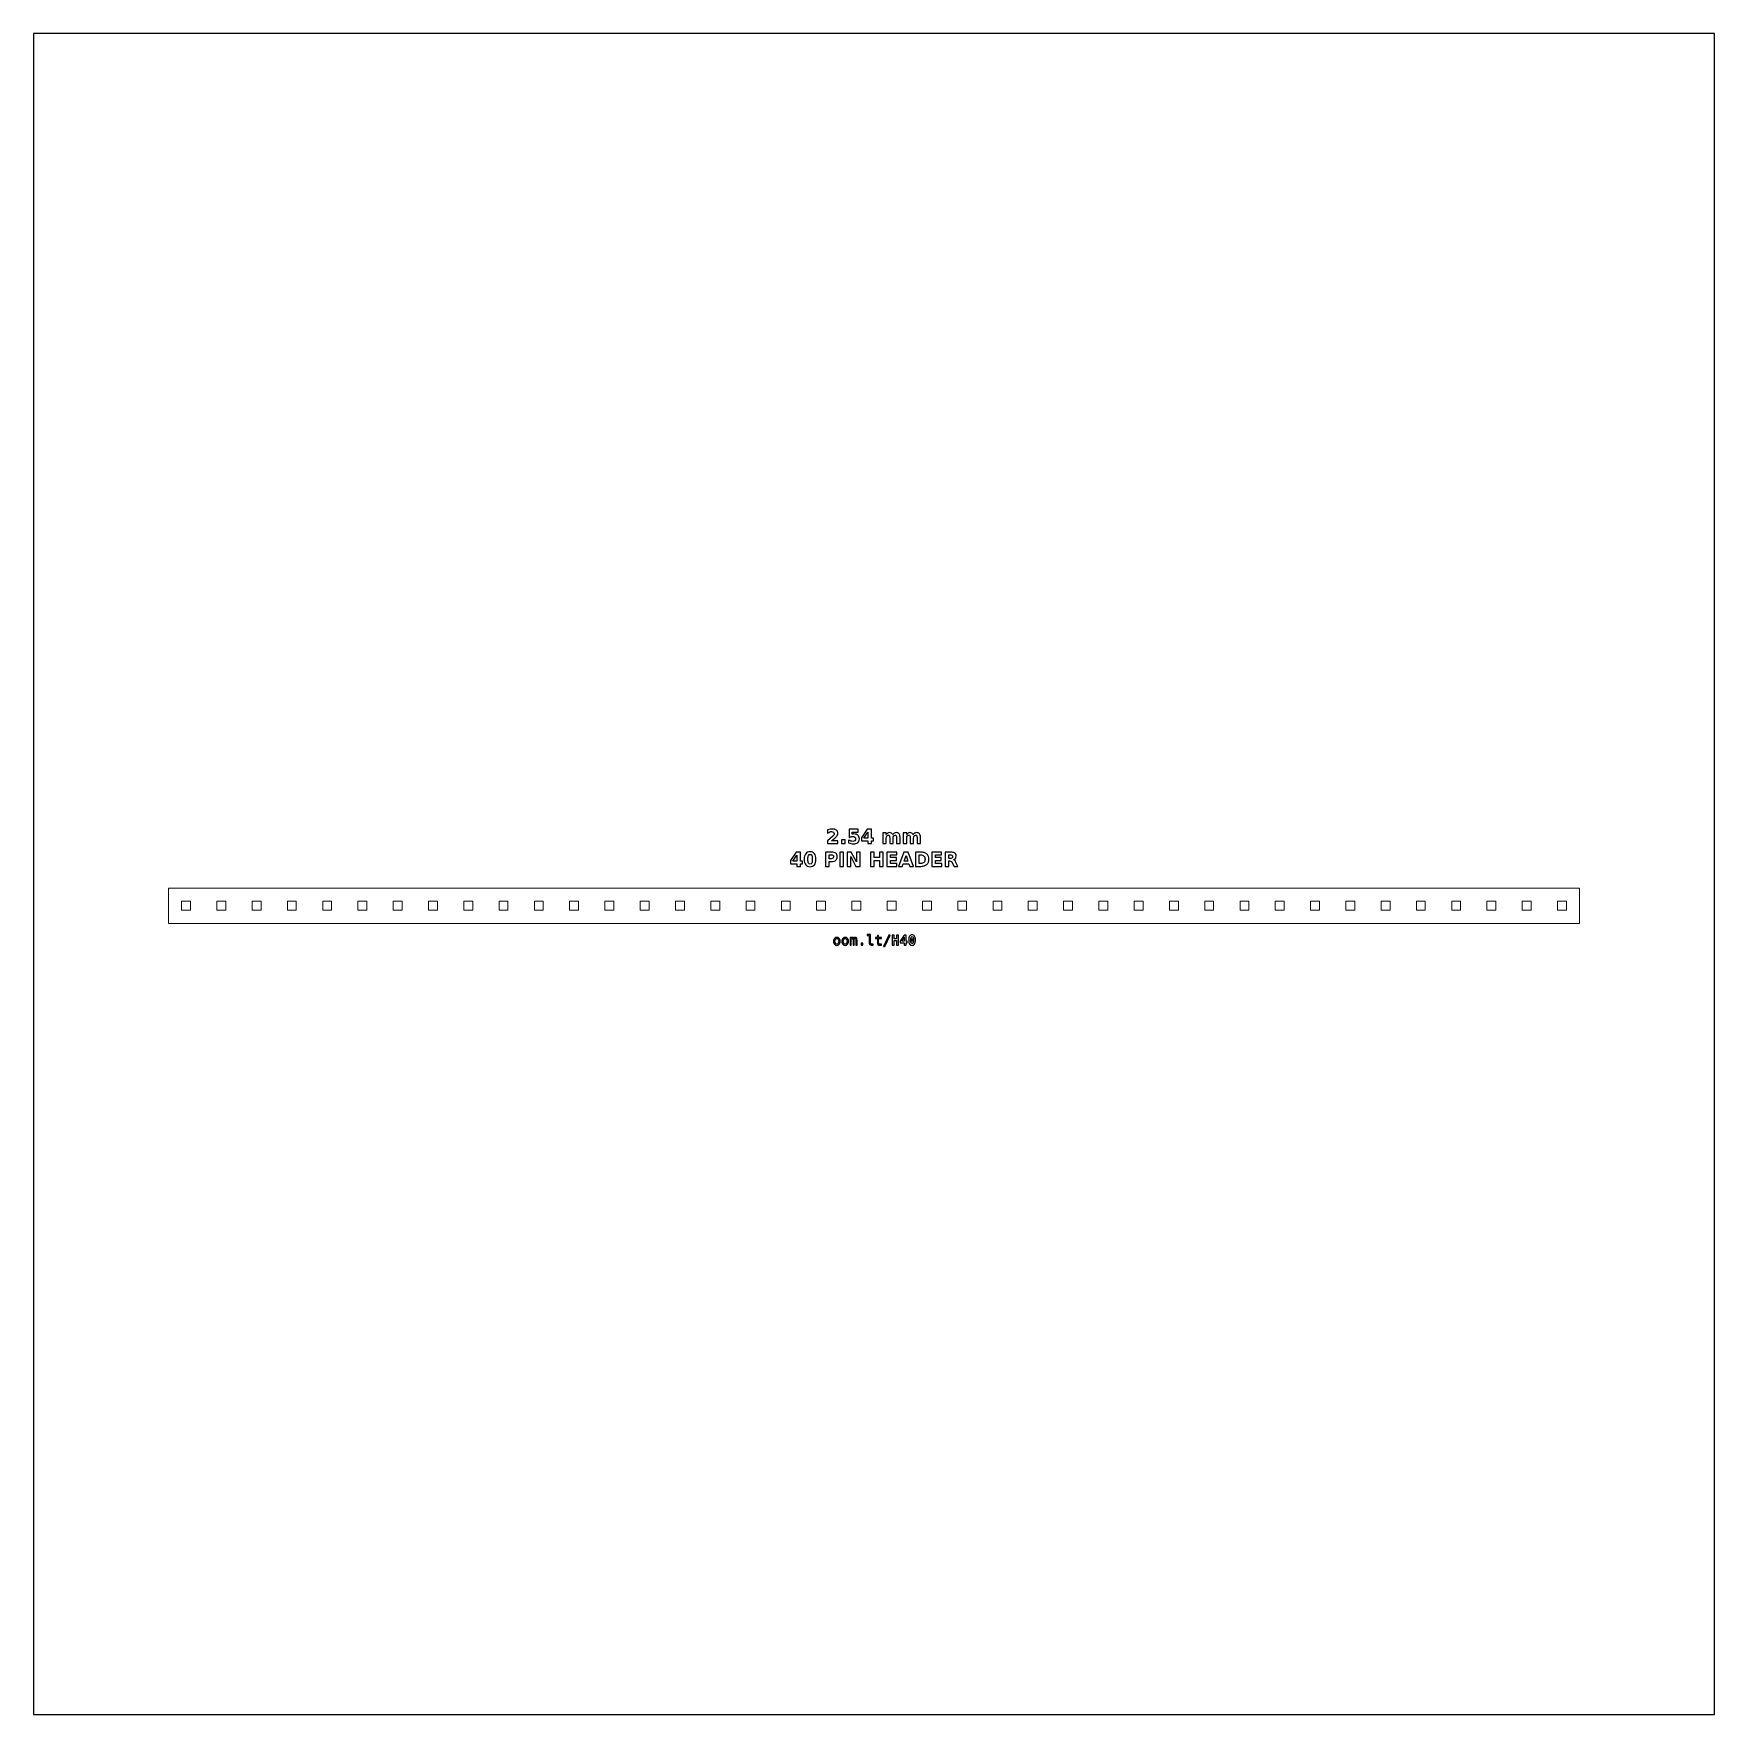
# Model space of a CAD drawing. Header units: centimetres. Extents: x -16.6 to -4.5, y -20.9 to -8.8.
import ezdxf

# ---------------------------------------------------------------- set-up
doc = ezdxf.new("R2010")
doc.units = ezdxf.units.CM
doc.header["$MEASUREMENT"] = 0
doc.layers.add('Layer 1', color=7, linetype='Continuous')

msp = doc.modelspace()

# ---------------------------------------------------------------- linework, layer by layer
at = {"layer": 'Layer 1', "color": 7}
msp.add_lwpolyline([(-16.55, -20.9), (-4.45, -20.9), (-4.45, -8.8), (-16.55, -8.8), (-16.55, -20.9)], close=True, dxfattribs=at)
at = {"layer": 'Layer 1', "color": 7, "lineweight": 20}
for points in [[(-15.58, -15.20555), (-5.42, -15.20555), (-5.42, -14.95155), (-15.58, -14.95155), (-15.58, -15.20555)], [(-15.485, -15.11055), (-15.421, -15.11055), (-15.421, -15.04655), (-15.485, -15.04655), (-15.485, -15.11055)], [(-15.231, -15.11055), (-15.167, -15.11055), (-15.167, -15.04655), (-15.231, -15.04655), (-15.231, -15.11055)], [(-14.977, -15.11055), (-14.913, -15.11055), (-14.913, -15.04655), (-14.977, -15.04655), (-14.977, -15.11055)], [(-14.723, -15.11055), (-14.659, -15.11055), (-14.659, -15.04655), (-14.723, -15.04655), (-14.723, -15.11055)], [(-14.469, -15.11055), (-14.405, -15.11055), (-14.405, -15.04655), (-14.469, -15.04655), (-14.469, -15.11055)], [(-14.215, -15.11055), (-14.151, -15.11055), (-14.151, -15.04655), (-14.215, -15.04655), (-14.215, -15.11055)], [(-13.961, -15.11055), (-13.897, -15.11055), (-13.897, -15.04655), (-13.961, -15.04655), (-13.961, -15.11055)], [(-13.707, -15.11055), (-13.643, -15.11055), (-13.643, -15.04655), (-13.707, -15.04655), (-13.707, -15.11055)], [(-13.453, -15.11055), (-13.389, -15.11055), (-13.389, -15.04655), (-13.453, -15.04655), (-13.453, -15.11055)], [(-13.199, -15.11055), (-13.135, -15.11055), (-13.135, -15.04655), (-13.199, -15.04655), (-13.199, -15.11055)], [(-12.945, -15.11055), (-12.881, -15.11055), (-12.881, -15.04655), (-12.945, -15.04655), (-12.945, -15.11055)], [(-12.691, -15.11055), (-12.627, -15.11055), (-12.627, -15.04655), (-12.691, -15.04655), (-12.691, -15.11055)], [(-12.437, -15.11055), (-12.373, -15.11055), (-12.373, -15.04655), (-12.437, -15.04655), (-12.437, -15.11055)], [(-12.183, -15.11055), (-12.119, -15.11055), (-12.119, -15.04655), (-12.183, -15.04655), (-12.183, -15.11055)], [(-11.929, -15.11055), (-11.865, -15.11055), (-11.865, -15.04655), (-11.929, -15.04655), (-11.929, -15.11055)], [(-11.675, -15.11055), (-11.611, -15.11055), (-11.611, -15.04655), (-11.675, -15.04655), (-11.675, -15.11055)], [(-11.421, -15.11055), (-11.357, -15.11055), (-11.357, -15.04655), (-11.421, -15.04655), (-11.421, -15.11055)], [(-11.167, -15.11055), (-11.103, -15.11055), (-11.103, -15.04655), (-11.167, -15.04655), (-11.167, -15.11055)], [(-10.913, -15.11055), (-10.849, -15.11055), (-10.849, -15.04655), (-10.913, -15.04655), (-10.913, -15.11055)], [(-10.659, -15.11055), (-10.595, -15.11055), (-10.595, -15.04655), (-10.659, -15.04655), (-10.659, -15.11055)], [(-10.405, -15.11055), (-10.341, -15.11055), (-10.341, -15.04655), (-10.405, -15.04655), (-10.405, -15.11055)], [(-10.151, -15.11055), (-10.087, -15.11055), (-10.087, -15.04655), (-10.151, -15.04655), (-10.151, -15.11055)], [(-9.897, -15.11055), (-9.833, -15.11055), (-9.833, -15.04655), (-9.897, -15.04655), (-9.897, -15.11055)], [(-9.643, -15.11055), (-9.579, -15.11055), (-9.579, -15.04655), (-9.643, -15.04655), (-9.643, -15.11055)], [(-9.389, -15.11055), (-9.325, -15.11055), (-9.325, -15.04655), (-9.389, -15.04655), (-9.389, -15.11055)], [(-9.135, -15.11055), (-9.071, -15.11055), (-9.071, -15.04655), (-9.135, -15.04655), (-9.135, -15.11055)], [(-8.881, -15.11055), (-8.817, -15.11055), (-8.817, -15.04655), (-8.881, -15.04655), (-8.881, -15.11055)], [(-8.627, -15.11055), (-8.563, -15.11055), (-8.563, -15.04655), (-8.627, -15.04655), (-8.627, -15.11055)], [(-8.373, -15.11055), (-8.309, -15.11055), (-8.309, -15.04655), (-8.373, -15.04655), (-8.373, -15.11055)], [(-8.119, -15.11055), (-8.055, -15.11055), (-8.055, -15.04655), (-8.119, -15.04655), (-8.119, -15.11055)], [(-7.865, -15.11055), (-7.801, -15.11055), (-7.801, -15.04655), (-7.865, -15.04655), (-7.865, -15.11055)], [(-7.611, -15.11055), (-7.547, -15.11055), (-7.547, -15.04655), (-7.611, -15.04655), (-7.611, -15.11055)], [(-7.357, -15.11055), (-7.293, -15.11055), (-7.293, -15.04655), (-7.357, -15.04655), (-7.357, -15.11055)], [(-7.103, -15.11055), (-7.039, -15.11055), (-7.039, -15.04655), (-7.103, -15.04655), (-7.103, -15.11055)], [(-6.849, -15.11055), (-6.785, -15.11055), (-6.785, -15.04655), (-6.849, -15.04655), (-6.849, -15.11055)], [(-6.595, -15.11055), (-6.531, -15.11055), (-6.531, -15.04655), (-6.595, -15.04655), (-6.595, -15.11055)], [(-6.341, -15.11055), (-6.277, -15.11055), (-6.277, -15.04655), (-6.341, -15.04655), (-6.341, -15.11055)], [(-6.087, -15.11055), (-6.023, -15.11055), (-6.023, -15.04655), (-6.087, -15.04655), (-6.087, -15.11055)], [(-5.833, -15.11055), (-5.769, -15.11055), (-5.769, -15.04655), (-5.833, -15.04655), (-5.833, -15.11055)], [(-5.579, -15.11055), (-5.515, -15.11055), (-5.515, -15.04655), (-5.579, -15.04655), (-5.579, -15.11055)]]:
    msp.add_lwpolyline(points, close=True, dxfattribs=at)
at = {"layer": 'Layer 1', "color": 250}
for points, knots in [([(-10.80502, -14.61152), (-10.80502, -14.61152), (-10.75974, -14.61152), (-10.75974, -14.61152), (-10.75974, -14.61152), (-10.75974, -14.61152), (-10.75974, -14.63102), (-10.75974, -14.63102), (-10.75974, -14.63102), (-10.75974, -14.63102), (-10.83451, -14.63102), (-10.83451, -14.63102), (-10.83451, -14.63102), (-10.83451, -14.63102), (-10.83451, -14.61152), (-10.83451, -14.61152), (-10.83451, -14.61152), (-10.83451, -14.61152), (-10.79695, -14.57839), (-10.79695, -14.57839), (-10.79695, -14.57839), (-10.79359, -14.57535), (-10.79112, -14.57239), (-10.78952, -14.5695), (-10.78952, -14.5695), (-10.7879, -14.5666), (-10.7871, -14.56359), (-10.7871, -14.56046), (-10.7871, -14.56046), (-10.7871, -14.55564), (-10.78872, -14.55176), (-10.79196, -14.54882), (-10.79196, -14.54882), (-10.79519, -14.54588), (-10.79949, -14.54443), (-10.80488, -14.54443), (-10.80488, -14.54443), (-10.80901, -14.54443), (-10.81353, -14.54532), (-10.81845, -14.54708), (-10.81845, -14.54708), (-10.82336, -14.54885), (-10.82863, -14.55148), (-10.83423, -14.55496), (-10.83423, -14.55496), (-10.83423, -14.55496), (-10.83423, -14.53236), (-10.83423, -14.53236), (-10.83423, -14.53236), (-10.82825, -14.53039), (-10.82235, -14.52888), (-10.81652, -14.52785), (-10.81652, -14.52785), (-10.81068, -14.52681), (-10.80497, -14.52629), (-10.79935, -14.52629), (-10.79935, -14.52629), (-10.78705, -14.52629), (-10.77748, -14.529), (-10.77066, -14.53443), (-10.77066, -14.53443), (-10.76384, -14.53984), (-10.76043, -14.54739), (-10.76043, -14.5571), (-10.76043, -14.5571), (-10.76043, -14.5627), (-10.76188, -14.56792), (-10.76478, -14.57277), (-10.76478, -14.57277), (-10.76767, -14.57761), (-10.77376, -14.5841), (-10.78303, -14.59224), (-10.78303, -14.59224), (-10.78303, -14.59224), (-10.80502, -14.61152), (-10.80502, -14.61152)], [0, 0, 0, 0, 0.05263158, 0.05263158, 0.05263158, 0.05263158, 0.10526316, 0.10526316, 0.10526316, 0.10526316, 0.15789474, 0.15789474, 0.15789474, 0.15789474, 0.21052632, 0.21052632, 0.21052632, 0.21052632, 0.26315789, 0.26315789, 0.26315789, 0.26315789, 0.31578947, 0.31578947, 0.31578947, 0.31578947, 0.36842105, 0.36842105, 0.36842105, 0.36842105, 0.42105263, 0.42105263, 0.42105263, 0.42105263, 0.47368421, 0.47368421, 0.47368421, 0.47368421, 0.52631579, 0.52631579, 0.52631579, 0.52631579, 0.57894737, 0.57894737, 0.57894737, 0.57894737, 0.63157895, 0.63157895, 0.63157895, 0.63157895, 0.68421053, 0.68421053, 0.68421053, 0.68421053, 0.73684211, 0.73684211, 0.73684211, 0.73684211, 0.78947368, 0.78947368, 0.78947368, 0.78947368, 0.84210526, 0.84210526, 0.84210526, 0.84210526, 0.89473684, 0.89473684, 0.89473684, 0.89473684, 0.94736842, 0.94736842, 0.94736842, 0.94736842, 1, 1, 1, 1]), ([(-10.7331, -14.60435), (-10.7331, -14.60435), (-10.70828, -14.60435), (-10.70828, -14.60435), (-10.70828, -14.60435), (-10.70828, -14.60435), (-10.70828, -14.63102), (-10.70828, -14.63102), (-10.70828, -14.63102), (-10.70828, -14.63102), (-10.7331, -14.63102), (-10.7331, -14.63102), (-10.7331, -14.63102), (-10.7331, -14.63102), (-10.7331, -14.60435), (-10.7331, -14.60435)], [0, 0, 0, 0, 0.25, 0.25, 0.25, 0.25, 0.5, 0.5, 0.5, 0.5, 0.75, 0.75, 0.75, 0.75, 1, 1, 1, 1]), ([(-10.67893, -14.52815), (-10.67893, -14.52815), (-10.61299, -14.52815), (-10.61299, -14.52815), (-10.61299, -14.52815), (-10.61299, -14.52815), (-10.61299, -14.54765), (-10.61299, -14.54765), (-10.61299, -14.54765), (-10.61299, -14.54765), (-10.65779, -14.54765), (-10.65779, -14.54765), (-10.65779, -14.54765), (-10.65779, -14.54765), (-10.65779, -14.56357), (-10.65779, -14.56357), (-10.65779, -14.56357), (-10.65577, -14.56303), (-10.65374, -14.56261), (-10.6517, -14.5623), (-10.6517, -14.5623), (-10.64965, -14.56199), (-10.64751, -14.56185), (-10.64532, -14.56185), (-10.64532, -14.56185), (-10.63277, -14.56185), (-10.62301, -14.56498), (-10.61602, -14.57126), (-10.61602, -14.57126), (-10.60904, -14.57752), (-10.60556, -14.58626), (-10.60556, -14.59746), (-10.60556, -14.59746), (-10.60556, -14.60858), (-10.60937, -14.61729), (-10.61696, -14.62359), (-10.61696, -14.62359), (-10.62456, -14.62987), (-10.63512, -14.63302), (-10.64862, -14.63302), (-10.64862, -14.63302), (-10.65445, -14.63302), (-10.66024, -14.63245), (-10.66595, -14.63133), (-10.66595, -14.63133), (-10.67167, -14.6302), (-10.67736, -14.6285), (-10.683, -14.6262), (-10.683, -14.6262), (-10.683, -14.6262), (-10.683, -14.60531), (-10.683, -14.60531), (-10.683, -14.60531), (-10.6774, -14.60854), (-10.67209, -14.61094), (-10.66706, -14.61253), (-10.66706, -14.61253), (-10.66202, -14.61416), (-10.65727, -14.61496), (-10.65283, -14.61496), (-10.65283, -14.61496), (-10.64638, -14.61496), (-10.64133, -14.61338), (-10.63763, -14.61023), (-10.63763, -14.61023), (-10.63394, -14.6071), (-10.63208, -14.60285), (-10.63208, -14.59746), (-10.63208, -14.59746), (-10.63208, -14.59205), (-10.63394, -14.58779), (-10.63763, -14.58467), (-10.63763, -14.58467), (-10.64133, -14.58154), (-10.64638, -14.57999), (-10.65283, -14.57999), (-10.65283, -14.57999), (-10.65664, -14.57999), (-10.66071, -14.58048), (-10.66501, -14.58147), (-10.66501, -14.58147), (-10.66934, -14.58245), (-10.67397, -14.58398), (-10.67893, -14.58605), (-10.67893, -14.58605), (-10.67893, -14.58605), (-10.67893, -14.52815), (-10.67893, -14.52815)], [0, 0, 0, 0, 0.04545455, 0.04545455, 0.04545455, 0.04545455, 0.09090909, 0.09090909, 0.09090909, 0.09090909, 0.13636364, 0.13636364, 0.13636364, 0.13636364, 0.18181818, 0.18181818, 0.18181818, 0.18181818, 0.22727273, 0.22727273, 0.22727273, 0.22727273, 0.27272727, 0.27272727, 0.27272727, 0.27272727, 0.31818182, 0.31818182, 0.31818182, 0.31818182, 0.36363636, 0.36363636, 0.36363636, 0.36363636, 0.40909091, 0.40909091, 0.40909091, 0.40909091, 0.45454545, 0.45454545, 0.45454545, 0.45454545, 0.5, 0.5, 0.5, 0.5, 0.54545455, 0.54545455, 0.54545455, 0.54545455, 0.59090909, 0.59090909, 0.59090909, 0.59090909, 0.63636364, 0.63636364, 0.63636364, 0.63636364, 0.68181818, 0.68181818, 0.68181818, 0.68181818, 0.72727273, 0.72727273, 0.72727273, 0.72727273, 0.77272727, 0.77272727, 0.77272727, 0.77272727, 0.81818182, 0.81818182, 0.81818182, 0.81818182, 0.86363636, 0.86363636, 0.86363636, 0.86363636, 0.90909091, 0.90909091, 0.90909091, 0.90909091, 0.95454545, 0.95454545, 0.95454545, 0.95454545, 1, 1, 1, 1]), ([(-10.54815, -14.52815), (-10.54815, -14.52815), (-10.51865, -14.52815), (-10.51865, -14.52815), (-10.51865, -14.52815), (-10.51865, -14.52815), (-10.51865, -14.59306), (-10.51865, -14.59306), (-10.51865, -14.59306), (-10.51865, -14.59306), (-10.50398, -14.59306), (-10.50398, -14.59306), (-10.50398, -14.59306), (-10.50398, -14.59306), (-10.50398, -14.61228), (-10.50398, -14.61228), (-10.50398, -14.61228), (-10.50398, -14.61228), (-10.51865, -14.61228), (-10.51865, -14.61228), (-10.51865, -14.61228), (-10.51865, -14.61228), (-10.51865, -14.63102), (-10.51865, -14.63102), (-10.51865, -14.63102), (-10.51865, -14.63102), (-10.54372, -14.63102), (-10.54372, -14.63102), (-10.54372, -14.63102), (-10.54372, -14.63102), (-10.54372, -14.61228), (-10.54372, -14.61228), (-10.54372, -14.61228), (-10.54372, -14.61228), (-10.58935, -14.61228), (-10.58935, -14.61228), (-10.58935, -14.61228), (-10.58935, -14.61228), (-10.58935, -14.58953), (-10.58935, -14.58953), (-10.58935, -14.58953), (-10.58935, -14.58953), (-10.54815, -14.52815), (-10.54815, -14.52815)], [0, 0, 0, 0, 0.09090909, 0.09090909, 0.09090909, 0.09090909, 0.18181818, 0.18181818, 0.18181818, 0.18181818, 0.27272727, 0.27272727, 0.27272727, 0.27272727, 0.36363636, 0.36363636, 0.36363636, 0.36363636, 0.45454545, 0.45454545, 0.45454545, 0.45454545, 0.54545455, 0.54545455, 0.54545455, 0.54545455, 0.63636364, 0.63636364, 0.63636364, 0.63636364, 0.72727273, 0.72727273, 0.72727273, 0.72727273, 0.81818182, 0.81818182, 0.81818182, 0.81818182, 0.90909091, 0.90909091, 0.90909091, 0.90909091, 1, 1, 1, 1]), ([(-10.54372, -14.55), (-10.54372, -14.55), (-10.57282, -14.59306), (-10.57282, -14.59306), (-10.57282, -14.59306), (-10.57282, -14.59306), (-10.54372, -14.59306), (-10.54372, -14.59306), (-10.54372, -14.59306), (-10.54372, -14.59306), (-10.54372, -14.55), (-10.54372, -14.55)], [0, 0, 0, 0, 0.33333333, 0.33333333, 0.33333333, 0.33333333, 0.66666667, 0.66666667, 0.66666667, 0.66666667, 1, 1, 1, 1]), ([(-10.36501, -14.56667), (-10.36188, -14.5619), (-10.35819, -14.55825), (-10.35388, -14.55576), (-10.35388, -14.55576), (-10.34958, -14.55324), (-10.34488, -14.552), (-10.33973, -14.552), (-10.33973, -14.552), (-10.33086, -14.552), (-10.32411, -14.55473), (-10.31948, -14.56021), (-10.31948, -14.56021), (-10.31484, -14.56566), (-10.31251, -14.57361), (-10.31251, -14.58403), (-10.31251, -14.58403), (-10.31251, -14.58403), (-10.31251, -14.63102), (-10.31251, -14.63102), (-10.31251, -14.63102), (-10.31251, -14.63102), (-10.33733, -14.63102), (-10.33733, -14.63102), (-10.33733, -14.63102), (-10.33733, -14.63102), (-10.33733, -14.59078), (-10.33733, -14.59078), (-10.33733, -14.59078), (-10.33728, -14.59019), (-10.33726, -14.58958), (-10.33723, -14.58892), (-10.33723, -14.58892), (-10.33721, -14.58829), (-10.33719, -14.58737), (-10.33719, -14.58617), (-10.33719, -14.58617), (-10.33719, -14.58071), (-10.33798, -14.57674), (-10.33961, -14.57429), (-10.33961, -14.57429), (-10.34121, -14.57182), (-10.34379, -14.5706), (-10.34737, -14.5706), (-10.34737, -14.5706), (-10.35207, -14.5706), (-10.35567, -14.57253), (-10.35823, -14.57639), (-10.35823, -14.57639), (-10.36077, -14.58024), (-10.36209, -14.58582), (-10.36219, -14.59313), (-10.36219, -14.59313), (-10.36219, -14.59313), (-10.36219, -14.63102), (-10.36219, -14.63102), (-10.36219, -14.63102), (-10.36219, -14.63102), (-10.387, -14.63102), (-10.387, -14.63102), (-10.387, -14.63102), (-10.387, -14.63102), (-10.387, -14.59078), (-10.387, -14.59078), (-10.387, -14.59078), (-10.387, -14.58224), (-10.38773, -14.57674), (-10.38921, -14.57429), (-10.38921, -14.57429), (-10.39067, -14.57182), (-10.39328, -14.5706), (-10.39704, -14.5706), (-10.39704, -14.5706), (-10.40179, -14.5706), (-10.40544, -14.57255), (-10.408, -14.57643), (-10.408, -14.57643), (-10.41056, -14.58031), (-10.41186, -14.58584), (-10.41186, -14.59306), (-10.41186, -14.59306), (-10.41186, -14.59306), (-10.41186, -14.63102), (-10.41186, -14.63102), (-10.41186, -14.63102), (-10.41186, -14.63102), (-10.43667, -14.63102), (-10.43667, -14.63102), (-10.43667, -14.63102), (-10.43667, -14.63102), (-10.43667, -14.55386), (-10.43667, -14.55386), (-10.43667, -14.55386), (-10.43667, -14.55386), (-10.41186, -14.55386), (-10.41186, -14.55386), (-10.41186, -14.55386), (-10.41186, -14.55386), (-10.41186, -14.56517), (-10.41186, -14.56517), (-10.41186, -14.56517), (-10.40882, -14.56079), (-10.40534, -14.55753), (-10.40141, -14.55531), (-10.40141, -14.55531), (-10.39749, -14.5531), (-10.39316, -14.552), (-10.38843, -14.552), (-10.38843, -14.552), (-10.38312, -14.552), (-10.37839, -14.55329), (-10.37432, -14.55586), (-10.37432, -14.55586), (-10.37023, -14.55844), (-10.36712, -14.56204), (-10.36501, -14.56667)], [0, 0, 0, 0, 0.03448276, 0.03448276, 0.03448276, 0.03448276, 0.06896552, 0.06896552, 0.06896552, 0.06896552, 0.10344828, 0.10344828, 0.10344828, 0.10344828, 0.13793103, 0.13793103, 0.13793103, 0.13793103, 0.17241379, 0.17241379, 0.17241379, 0.17241379, 0.20689655, 0.20689655, 0.20689655, 0.20689655, 0.24137931, 0.24137931, 0.24137931, 0.24137931, 0.27586207, 0.27586207, 0.27586207, 0.27586207, 0.31034483, 0.31034483, 0.31034483, 0.31034483, 0.34482759, 0.34482759, 0.34482759, 0.34482759, 0.37931034, 0.37931034, 0.37931034, 0.37931034, 0.4137931, 0.4137931, 0.4137931, 0.4137931, 0.44827586, 0.44827586, 0.44827586, 0.44827586, 0.48275862, 0.48275862, 0.48275862, 0.48275862, 0.51724138, 0.51724138, 0.51724138, 0.51724138, 0.55172414, 0.55172414, 0.55172414, 0.55172414, 0.5862069, 0.5862069, 0.5862069, 0.5862069, 0.62068966, 0.62068966, 0.62068966, 0.62068966, 0.65517241, 0.65517241, 0.65517241, 0.65517241, 0.68965517, 0.68965517, 0.68965517, 0.68965517, 0.72413793, 0.72413793, 0.72413793, 0.72413793, 0.75862069, 0.75862069, 0.75862069, 0.75862069, 0.79310345, 0.79310345, 0.79310345, 0.79310345, 0.82758621, 0.82758621, 0.82758621, 0.82758621, 0.86206897, 0.86206897, 0.86206897, 0.86206897, 0.89655172, 0.89655172, 0.89655172, 0.89655172, 0.93103448, 0.93103448, 0.93103448, 0.93103448, 0.96551724, 0.96551724, 0.96551724, 0.96551724, 1, 1, 1, 1]), ([(-10.21797, -14.56667), (-10.21484, -14.5619), (-10.21115, -14.55825), (-10.20684, -14.55576), (-10.20684, -14.55576), (-10.20254, -14.55324), (-10.19784, -14.552), (-10.19269, -14.552), (-10.19269, -14.552), (-10.18382, -14.552), (-10.17707, -14.55473), (-10.17244, -14.56021), (-10.17244, -14.56021), (-10.1678, -14.56566), (-10.16547, -14.57361), (-10.16547, -14.58403), (-10.16547, -14.58403), (-10.16547, -14.58403), (-10.16547, -14.63102), (-10.16547, -14.63102), (-10.16547, -14.63102), (-10.16547, -14.63102), (-10.19029, -14.63102), (-10.19029, -14.63102), (-10.19029, -14.63102), (-10.19029, -14.63102), (-10.19029, -14.59078), (-10.19029, -14.59078), (-10.19029, -14.59078), (-10.19024, -14.59019), (-10.19022, -14.58958), (-10.19019, -14.58892), (-10.19019, -14.58892), (-10.19017, -14.58829), (-10.19015, -14.58737), (-10.19015, -14.58617), (-10.19015, -14.58617), (-10.19015, -14.58071), (-10.19094, -14.57674), (-10.19257, -14.57429), (-10.19257, -14.57429), (-10.19417, -14.57182), (-10.19675, -14.5706), (-10.20033, -14.5706), (-10.20033, -14.5706), (-10.20503, -14.5706), (-10.20863, -14.57253), (-10.21119, -14.57639), (-10.21119, -14.57639), (-10.21373, -14.58024), (-10.21505, -14.58582), (-10.21515, -14.59313), (-10.21515, -14.59313), (-10.21515, -14.59313), (-10.21515, -14.63102), (-10.21515, -14.63102), (-10.21515, -14.63102), (-10.21515, -14.63102), (-10.23996, -14.63102), (-10.23996, -14.63102), (-10.23996, -14.63102), (-10.23996, -14.63102), (-10.23996, -14.59078), (-10.23996, -14.59078), (-10.23996, -14.59078), (-10.23996, -14.58224), (-10.24069, -14.57674), (-10.24217, -14.57429), (-10.24217, -14.57429), (-10.24363, -14.57182), (-10.24624, -14.5706), (-10.25, -14.5706), (-10.25, -14.5706), (-10.25475, -14.5706), (-10.2584, -14.57255), (-10.26096, -14.57643), (-10.26096, -14.57643), (-10.26352, -14.58031), (-10.26482, -14.58584), (-10.26482, -14.59306), (-10.26482, -14.59306), (-10.26482, -14.59306), (-10.26482, -14.63102), (-10.26482, -14.63102), (-10.26482, -14.63102), (-10.26482, -14.63102), (-10.28963, -14.63102), (-10.28963, -14.63102), (-10.28963, -14.63102), (-10.28963, -14.63102), (-10.28963, -14.55386), (-10.28963, -14.55386), (-10.28963, -14.55386), (-10.28963, -14.55386), (-10.26482, -14.55386), (-10.26482, -14.55386), (-10.26482, -14.55386), (-10.26482, -14.55386), (-10.26482, -14.56517), (-10.26482, -14.56517), (-10.26482, -14.56517), (-10.26178, -14.56079), (-10.2583, -14.55753), (-10.25437, -14.55531), (-10.25437, -14.55531), (-10.25045, -14.5531), (-10.24612, -14.552), (-10.24139, -14.552), (-10.24139, -14.552), (-10.23608, -14.552), (-10.23135, -14.55329), (-10.22728, -14.55586), (-10.22728, -14.55586), (-10.22319, -14.55844), (-10.22008, -14.56204), (-10.21797, -14.56667)], [0, 0, 0, 0, 0.03448276, 0.03448276, 0.03448276, 0.03448276, 0.06896552, 0.06896552, 0.06896552, 0.06896552, 0.10344828, 0.10344828, 0.10344828, 0.10344828, 0.13793103, 0.13793103, 0.13793103, 0.13793103, 0.17241379, 0.17241379, 0.17241379, 0.17241379, 0.20689655, 0.20689655, 0.20689655, 0.20689655, 0.24137931, 0.24137931, 0.24137931, 0.24137931, 0.27586207, 0.27586207, 0.27586207, 0.27586207, 0.31034483, 0.31034483, 0.31034483, 0.31034483, 0.34482759, 0.34482759, 0.34482759, 0.34482759, 0.37931034, 0.37931034, 0.37931034, 0.37931034, 0.4137931, 0.4137931, 0.4137931, 0.4137931, 0.44827586, 0.44827586, 0.44827586, 0.44827586, 0.48275862, 0.48275862, 0.48275862, 0.48275862, 0.51724138, 0.51724138, 0.51724138, 0.51724138, 0.55172414, 0.55172414, 0.55172414, 0.55172414, 0.5862069, 0.5862069, 0.5862069, 0.5862069, 0.62068966, 0.62068966, 0.62068966, 0.62068966, 0.65517241, 0.65517241, 0.65517241, 0.65517241, 0.68965517, 0.68965517, 0.68965517, 0.68965517, 0.72413793, 0.72413793, 0.72413793, 0.72413793, 0.75862069, 0.75862069, 0.75862069, 0.75862069, 0.79310345, 0.79310345, 0.79310345, 0.79310345, 0.82758621, 0.82758621, 0.82758621, 0.82758621, 0.86206897, 0.86206897, 0.86206897, 0.86206897, 0.89655172, 0.89655172, 0.89655172, 0.89655172, 0.93103448, 0.93103448, 0.93103448, 0.93103448, 0.96551724, 0.96551724, 0.96551724, 0.96551724, 1, 1, 1, 1]), ([(-11.0597, -14.6924), (-11.0597, -14.6924), (-11.0302, -14.6924), (-11.0302, -14.6924), (-11.0302, -14.6924), (-11.0302, -14.6924), (-11.0302, -14.75731), (-11.0302, -14.75731), (-11.0302, -14.75731), (-11.0302, -14.75731), (-11.01553, -14.75731), (-11.01553, -14.75731), (-11.01553, -14.75731), (-11.01553, -14.75731), (-11.01553, -14.77653), (-11.01553, -14.77653), (-11.01553, -14.77653), (-11.01553, -14.77653), (-11.0302, -14.77653), (-11.0302, -14.77653), (-11.0302, -14.77653), (-11.0302, -14.77653), (-11.0302, -14.79527), (-11.0302, -14.79527), (-11.0302, -14.79527), (-11.0302, -14.79527), (-11.05527, -14.79527), (-11.05527, -14.79527), (-11.05527, -14.79527), (-11.05527, -14.79527), (-11.05527, -14.77653), (-11.05527, -14.77653), (-11.05527, -14.77653), (-11.05527, -14.77653), (-11.1009, -14.77653), (-11.1009, -14.77653), (-11.1009, -14.77653), (-11.1009, -14.77653), (-11.1009, -14.75378), (-11.1009, -14.75378), (-11.1009, -14.75378), (-11.1009, -14.75378), (-11.0597, -14.6924), (-11.0597, -14.6924)], [0, 0, 0, 0, 0.09090909, 0.09090909, 0.09090909, 0.09090909, 0.18181818, 0.18181818, 0.18181818, 0.18181818, 0.27272727, 0.27272727, 0.27272727, 0.27272727, 0.36363636, 0.36363636, 0.36363636, 0.36363636, 0.45454545, 0.45454545, 0.45454545, 0.45454545, 0.54545455, 0.54545455, 0.54545455, 0.54545455, 0.63636364, 0.63636364, 0.63636364, 0.63636364, 0.72727273, 0.72727273, 0.72727273, 0.72727273, 0.81818182, 0.81818182, 0.81818182, 0.81818182, 0.90909091, 0.90909091, 0.90909091, 0.90909091, 1, 1, 1, 1]), ([(-11.05527, -14.71425), (-11.05527, -14.71425), (-11.08437, -14.75731), (-11.08437, -14.75731), (-11.08437, -14.75731), (-11.08437, -14.75731), (-11.05527, -14.75731), (-11.05527, -14.75731), (-11.05527, -14.75731), (-11.05527, -14.75731), (-11.05527, -14.71425), (-11.05527, -14.71425)], [0, 0, 0, 0, 0.33333333, 0.33333333, 0.33333333, 0.33333333, 0.66666667, 0.66666667, 0.66666667, 0.66666667, 1, 1, 1, 1]), ([(-10.91762, -14.74393), (-10.91762, -14.76098), (-10.92129, -14.77413), (-10.92865, -14.78339), (-10.92865, -14.78339), (-10.93599, -14.79264), (-10.94643, -14.79727), (-10.95993, -14.79727), (-10.95993, -14.79727), (-10.97348, -14.79727), (-10.98394, -14.79264), (-10.99128, -14.78339), (-10.99128, -14.78339), (-10.99864, -14.77413), (-11.00231, -14.76098), (-11.00231, -14.74393), (-11.00231, -14.74393), (-11.00231, -14.72686), (-10.99864, -14.71368), (-10.99128, -14.70442), (-10.99128, -14.70442), (-10.98394, -14.69518), (-10.97348, -14.69054), (-10.95993, -14.69054), (-10.95993, -14.69054), (-10.94643, -14.69054), (-10.93599, -14.69518), (-10.92865, -14.70442), (-10.92865, -14.70442), (-10.92129, -14.71368), (-10.91762, -14.72686), (-10.91762, -14.74393)], [0, 0, 0, 0, 0.125, 0.125, 0.125, 0.125, 0.25, 0.25, 0.25, 0.25, 0.375, 0.375, 0.375, 0.375, 0.5, 0.5, 0.5, 0.5, 0.625, 0.625, 0.625, 0.625, 0.75, 0.75, 0.75, 0.75, 0.875, 0.875, 0.875, 0.875, 1, 1, 1, 1]), ([(-10.94415, -14.74374), (-10.94415, -14.73088), (-10.94535, -14.72182), (-10.94777, -14.71655), (-10.94777, -14.71655), (-10.95017, -14.71131), (-10.95424, -14.70868), (-10.95993, -14.70868), (-10.95993, -14.70868), (-10.96562, -14.70868), (-10.96969, -14.71131), (-10.97214, -14.71655), (-10.97214, -14.71655), (-10.97456, -14.72182), (-10.97578, -14.73088), (-10.97578, -14.74374), (-10.97578, -14.74374), (-10.97578, -14.75672), (-10.97456, -14.7659), (-10.97214, -14.77121), (-10.97214, -14.77121), (-10.96969, -14.77655), (-10.96562, -14.77921), (-10.95993, -14.77921), (-10.95993, -14.77921), (-10.95429, -14.77921), (-10.95024, -14.77655), (-10.94779, -14.77121), (-10.94779, -14.77121), (-10.94537, -14.7659), (-10.94415, -14.75672), (-10.94415, -14.74374)], [0, 0, 0, 0, 0.125, 0.125, 0.125, 0.125, 0.25, 0.25, 0.25, 0.25, 0.375, 0.375, 0.375, 0.375, 0.5, 0.5, 0.5, 0.5, 0.625, 0.625, 0.625, 0.625, 0.75, 0.75, 0.75, 0.75, 0.875, 0.875, 0.875, 0.875, 1, 1, 1, 1]), ([(-10.84878, -14.6924), (-10.84878, -14.6924), (-10.80476, -14.6924), (-10.80476, -14.6924), (-10.80476, -14.6924), (-10.79166, -14.6924), (-10.78161, -14.69532), (-10.7746, -14.70113), (-10.7746, -14.70113), (-10.7676, -14.70694), (-10.76409, -14.71521), (-10.76409, -14.72596), (-10.76409, -14.72596), (-10.76409, -14.73673), (-10.7676, -14.74503), (-10.7746, -14.75084), (-10.7746, -14.75084), (-10.78161, -14.75665), (-10.79166, -14.75957), (-10.80476, -14.75957), (-10.80476, -14.75957), (-10.80476, -14.75957), (-10.82225, -14.75957), (-10.82225, -14.75957), (-10.82225, -14.75957), (-10.82225, -14.75957), (-10.82225, -14.79527), (-10.82225, -14.79527), (-10.82225, -14.79527), (-10.82225, -14.79527), (-10.84878, -14.79527), (-10.84878, -14.79527), (-10.84878, -14.79527), (-10.84878, -14.79527), (-10.84878, -14.6924), (-10.84878, -14.6924)], [0, 0, 0, 0, 0.11111111, 0.11111111, 0.11111111, 0.11111111, 0.22222222, 0.22222222, 0.22222222, 0.22222222, 0.33333333, 0.33333333, 0.33333333, 0.33333333, 0.44444444, 0.44444444, 0.44444444, 0.44444444, 0.55555556, 0.55555556, 0.55555556, 0.55555556, 0.66666667, 0.66666667, 0.66666667, 0.66666667, 0.77777778, 0.77777778, 0.77777778, 0.77777778, 0.88888889, 0.88888889, 0.88888889, 0.88888889, 1, 1, 1, 1]), ([(-10.82225, -14.71162), (-10.82225, -14.71162), (-10.82225, -14.74035), (-10.82225, -14.74035), (-10.82225, -14.74035), (-10.82225, -14.74035), (-10.80758, -14.74035), (-10.80758, -14.74035), (-10.80758, -14.74035), (-10.80243, -14.74035), (-10.79845, -14.73911), (-10.79565, -14.73659), (-10.79565, -14.73659), (-10.79285, -14.7341), (-10.79144, -14.73055), (-10.79144, -14.72596), (-10.79144, -14.72596), (-10.79144, -14.72135), (-10.79285, -14.71782), (-10.79565, -14.71533), (-10.79565, -14.71533), (-10.79845, -14.71286), (-10.80243, -14.71162), (-10.80758, -14.71162), (-10.80758, -14.71162), (-10.80758, -14.71162), (-10.82225, -14.71162), (-10.82225, -14.71162)], [0, 0, 0, 0, 0.14285714, 0.14285714, 0.14285714, 0.14285714, 0.28571429, 0.28571429, 0.28571429, 0.28571429, 0.42857143, 0.42857143, 0.42857143, 0.42857143, 0.57142857, 0.57142857, 0.57142857, 0.57142857, 0.71428571, 0.71428571, 0.71428571, 0.71428571, 0.85714286, 0.85714286, 0.85714286, 0.85714286, 1, 1, 1, 1]), ([(-10.74537, -14.6924), (-10.74537, -14.6924), (-10.71884, -14.6924), (-10.71884, -14.6924), (-10.71884, -14.6924), (-10.71884, -14.6924), (-10.71884, -14.79527), (-10.71884, -14.79527), (-10.71884, -14.79527), (-10.71884, -14.79527), (-10.74537, -14.79527), (-10.74537, -14.79527), (-10.74537, -14.79527), (-10.74537, -14.79527), (-10.74537, -14.6924), (-10.74537, -14.6924)], [0, 0, 0, 0, 0.25, 0.25, 0.25, 0.25, 0.5, 0.5, 0.5, 0.5, 0.75, 0.75, 0.75, 0.75, 1, 1, 1, 1]), ([(-10.69288, -14.6924), (-10.69288, -14.6924), (-10.66325, -14.6924), (-10.66325, -14.6924), (-10.66325, -14.6924), (-10.66325, -14.6924), (-10.62583, -14.76296), (-10.62583, -14.76296), (-10.62583, -14.76296), (-10.62583, -14.76296), (-10.62583, -14.6924), (-10.62583, -14.6924), (-10.62583, -14.6924), (-10.62583, -14.6924), (-10.60069, -14.6924), (-10.60069, -14.6924), (-10.60069, -14.6924), (-10.60069, -14.6924), (-10.60069, -14.79527), (-10.60069, -14.79527), (-10.60069, -14.79527), (-10.60069, -14.79527), (-10.63032, -14.79527), (-10.63032, -14.79527), (-10.63032, -14.79527), (-10.63032, -14.79527), (-10.66774, -14.72471), (-10.66774, -14.72471), (-10.66774, -14.72471), (-10.66774, -14.72471), (-10.66774, -14.79527), (-10.66774, -14.79527), (-10.66774, -14.79527), (-10.66774, -14.79527), (-10.69288, -14.79527), (-10.69288, -14.79527), (-10.69288, -14.79527), (-10.69288, -14.79527), (-10.69288, -14.6924), (-10.69288, -14.6924)], [0, 0, 0, 0, 0.1, 0.1, 0.1, 0.1, 0.2, 0.2, 0.2, 0.2, 0.3, 0.3, 0.3, 0.3, 0.4, 0.4, 0.4, 0.4, 0.5, 0.5, 0.5, 0.5, 0.6, 0.6, 0.6, 0.6, 0.7, 0.7, 0.7, 0.7, 0.8, 0.8, 0.8, 0.8, 0.9, 0.9, 0.9, 0.9, 1, 1, 1, 1]), ([(-10.52566, -14.6924), (-10.52566, -14.6924), (-10.49913, -14.6924), (-10.49913, -14.6924), (-10.49913, -14.6924), (-10.49913, -14.6924), (-10.49913, -14.73161), (-10.49913, -14.73161), (-10.49913, -14.73161), (-10.49913, -14.73161), (-10.46, -14.73161), (-10.46, -14.73161), (-10.46, -14.73161), (-10.46, -14.73161), (-10.46, -14.6924), (-10.46, -14.6924), (-10.46, -14.6924), (-10.46, -14.6924), (-10.43347, -14.6924), (-10.43347, -14.6924), (-10.43347, -14.6924), (-10.43347, -14.6924), (-10.43347, -14.79527), (-10.43347, -14.79527), (-10.43347, -14.79527), (-10.43347, -14.79527), (-10.46, -14.79527), (-10.46, -14.79527), (-10.46, -14.79527), (-10.46, -14.79527), (-10.46, -14.75167), (-10.46, -14.75167), (-10.46, -14.75167), (-10.46, -14.75167), (-10.49913, -14.75167), (-10.49913, -14.75167), (-10.49913, -14.75167), (-10.49913, -14.75167), (-10.49913, -14.79527), (-10.49913, -14.79527), (-10.49913, -14.79527), (-10.49913, -14.79527), (-10.52566, -14.79527), (-10.52566, -14.79527), (-10.52566, -14.79527), (-10.52566, -14.79527), (-10.52566, -14.6924), (-10.52566, -14.6924)], [0, 0, 0, 0, 0.08333333, 0.08333333, 0.08333333, 0.08333333, 0.16666667, 0.16666667, 0.16666667, 0.16666667, 0.25, 0.25, 0.25, 0.25, 0.33333333, 0.33333333, 0.33333333, 0.33333333, 0.41666667, 0.41666667, 0.41666667, 0.41666667, 0.5, 0.5, 0.5, 0.5, 0.58333333, 0.58333333, 0.58333333, 0.58333333, 0.66666667, 0.66666667, 0.66666667, 0.66666667, 0.75, 0.75, 0.75, 0.75, 0.83333333, 0.83333333, 0.83333333, 0.83333333, 0.91666667, 0.91666667, 0.91666667, 0.91666667, 1, 1, 1, 1]), ([(-10.40757, -14.6924), (-10.40757, -14.6924), (-10.33598, -14.6924), (-10.33598, -14.6924), (-10.33598, -14.6924), (-10.33598, -14.6924), (-10.33598, -14.71246), (-10.33598, -14.71246), (-10.33598, -14.71246), (-10.33598, -14.71246), (-10.38104, -14.71246), (-10.38104, -14.71246), (-10.38104, -14.71246), (-10.38104, -14.71246), (-10.38104, -14.73161), (-10.38104, -14.73161), (-10.38104, -14.73161), (-10.38104, -14.73161), (-10.33869, -14.73161), (-10.33869, -14.73161), (-10.33869, -14.73161), (-10.33869, -14.73161), (-10.33869, -14.75167), (-10.33869, -14.75167), (-10.33869, -14.75167), (-10.33869, -14.75167), (-10.38104, -14.75167), (-10.38104, -14.75167), (-10.38104, -14.75167), (-10.38104, -14.75167), (-10.38104, -14.77521), (-10.38104, -14.77521), (-10.38104, -14.77521), (-10.38104, -14.77521), (-10.33448, -14.77521), (-10.33448, -14.77521), (-10.33448, -14.77521), (-10.33448, -14.77521), (-10.33448, -14.79527), (-10.33448, -14.79527), (-10.33448, -14.79527), (-10.33448, -14.79527), (-10.40757, -14.79527), (-10.40757, -14.79527), (-10.40757, -14.79527), (-10.40757, -14.79527), (-10.40757, -14.6924), (-10.40757, -14.6924)], [0, 0, 0, 0, 0.08333333, 0.08333333, 0.08333333, 0.08333333, 0.16666667, 0.16666667, 0.16666667, 0.16666667, 0.25, 0.25, 0.25, 0.25, 0.33333333, 0.33333333, 0.33333333, 0.33333333, 0.41666667, 0.41666667, 0.41666667, 0.41666667, 0.5, 0.5, 0.5, 0.5, 0.58333333, 0.58333333, 0.58333333, 0.58333333, 0.66666667, 0.66666667, 0.66666667, 0.66666667, 0.75, 0.75, 0.75, 0.75, 0.83333333, 0.83333333, 0.83333333, 0.83333333, 0.91666667, 0.91666667, 0.91666667, 0.91666667, 1, 1, 1, 1]), ([(-10.24875, -14.77655), (-10.24875, -14.77655), (-10.29024, -14.77655), (-10.29024, -14.77655), (-10.29024, -14.77655), (-10.29024, -14.77655), (-10.29678, -14.79527), (-10.29678, -14.79527), (-10.29678, -14.79527), (-10.29678, -14.79527), (-10.32345, -14.79527), (-10.32345, -14.79527), (-10.32345, -14.79527), (-10.32345, -14.79527), (-10.28535, -14.6924), (-10.28535, -14.6924), (-10.28535, -14.6924), (-10.28535, -14.6924), (-10.25372, -14.6924), (-10.25372, -14.6924), (-10.25372, -14.6924), (-10.25372, -14.6924), (-10.21562, -14.79527), (-10.21562, -14.79527), (-10.21562, -14.79527), (-10.21562, -14.79527), (-10.24229, -14.79527), (-10.24229, -14.79527), (-10.24229, -14.79527), (-10.24229, -14.79527), (-10.24875, -14.77655), (-10.24875, -14.77655)], [0, 0, 0, 0, 0.125, 0.125, 0.125, 0.125, 0.25, 0.25, 0.25, 0.25, 0.375, 0.375, 0.375, 0.375, 0.5, 0.5, 0.5, 0.5, 0.625, 0.625, 0.625, 0.625, 0.75, 0.75, 0.75, 0.75, 0.875, 0.875, 0.875, 0.875, 1, 1, 1, 1]), ([(-10.28363, -14.75745), (-10.28363, -14.75745), (-10.25543, -14.75745), (-10.25543, -14.75745), (-10.25543, -14.75745), (-10.25543, -14.75745), (-10.2695, -14.71653), (-10.2695, -14.71653), (-10.2695, -14.71653), (-10.2695, -14.71653), (-10.28363, -14.75745), (-10.28363, -14.75745)], [0, 0, 0, 0, 0.33333333, 0.33333333, 0.33333333, 0.33333333, 0.66666667, 0.66666667, 0.66666667, 0.66666667, 1, 1, 1, 1]), ([(-10.20195, -14.6924), (-10.20195, -14.6924), (-10.17396, -14.6924), (-10.17396, -14.6924), (-10.17396, -14.6924), (-10.15835, -14.6924), (-10.14673, -14.69351), (-10.13909, -14.69574), (-10.13909, -14.69574), (-10.13144, -14.69797), (-10.12488, -14.70174), (-10.1194, -14.70708), (-10.1194, -14.70708), (-10.11458, -14.71171), (-10.11101, -14.71707), (-10.10865, -14.72314), (-10.10865, -14.72314), (-10.10633, -14.72918), (-10.10515, -14.73605), (-10.10515, -14.74374), (-10.10515, -14.74374), (-10.10515, -14.7515), (-10.10633, -14.75842), (-10.10865, -14.76451), (-10.10865, -14.76451), (-10.11101, -14.7706), (-10.11458, -14.77596), (-10.1194, -14.78059), (-10.1194, -14.78059), (-10.12493, -14.78593), (-10.13154, -14.7897), (-10.13925, -14.79193), (-10.13925, -14.79193), (-10.14697, -14.79416), (-10.15854, -14.79527), (-10.17396, -14.79527), (-10.17396, -14.79527), (-10.17396, -14.79527), (-10.20195, -14.79527), (-10.20195, -14.79527), (-10.20195, -14.79527), (-10.20195, -14.79527), (-10.20195, -14.6924), (-10.20195, -14.6924)], [0, 0, 0, 0, 0.09090909, 0.09090909, 0.09090909, 0.09090909, 0.18181818, 0.18181818, 0.18181818, 0.18181818, 0.27272727, 0.27272727, 0.27272727, 0.27272727, 0.36363636, 0.36363636, 0.36363636, 0.36363636, 0.45454545, 0.45454545, 0.45454545, 0.45454545, 0.54545455, 0.54545455, 0.54545455, 0.54545455, 0.63636364, 0.63636364, 0.63636364, 0.63636364, 0.72727273, 0.72727273, 0.72727273, 0.72727273, 0.81818182, 0.81818182, 0.81818182, 0.81818182, 0.90909091, 0.90909091, 0.90909091, 0.90909091, 1, 1, 1, 1]), ([(-10.17542, -14.71246), (-10.17542, -14.71246), (-10.17542, -14.77521), (-10.17542, -14.77521), (-10.17542, -14.77521), (-10.17542, -14.77521), (-10.16592, -14.77521), (-10.16592, -14.77521), (-10.16592, -14.77521), (-10.15508, -14.77521), (-10.1468, -14.77253), (-10.14109, -14.76714), (-10.14109, -14.76714), (-10.13537, -14.76178), (-10.1325, -14.75397), (-10.1325, -14.74374), (-10.1325, -14.74374), (-10.1325, -14.73353), (-10.13535, -14.72577), (-10.14104, -14.72046), (-10.14104, -14.72046), (-10.14673, -14.71512), (-10.15503, -14.71246), (-10.16592, -14.71246), (-10.16592, -14.71246), (-10.16592, -14.71246), (-10.17542, -14.71246), (-10.17542, -14.71246)], [0, 0, 0, 0, 0.14285714, 0.14285714, 0.14285714, 0.14285714, 0.28571429, 0.28571429, 0.28571429, 0.28571429, 0.42857143, 0.42857143, 0.42857143, 0.42857143, 0.57142857, 0.57142857, 0.57142857, 0.57142857, 0.71428571, 0.71428571, 0.71428571, 0.71428571, 0.85714286, 0.85714286, 0.85714286, 0.85714286, 1, 1, 1, 1]), ([(-10.08483, -14.6924), (-10.08483, -14.6924), (-10.01324, -14.6924), (-10.01324, -14.6924), (-10.01324, -14.6924), (-10.01324, -14.6924), (-10.01324, -14.71246), (-10.01324, -14.71246), (-10.01324, -14.71246), (-10.01324, -14.71246), (-10.0583, -14.71246), (-10.0583, -14.71246), (-10.0583, -14.71246), (-10.0583, -14.71246), (-10.0583, -14.73161), (-10.0583, -14.73161), (-10.0583, -14.73161), (-10.0583, -14.73161), (-10.01595, -14.73161), (-10.01595, -14.73161), (-10.01595, -14.73161), (-10.01595, -14.73161), (-10.01595, -14.75167), (-10.01595, -14.75167), (-10.01595, -14.75167), (-10.01595, -14.75167), (-10.0583, -14.75167), (-10.0583, -14.75167), (-10.0583, -14.75167), (-10.0583, -14.75167), (-10.0583, -14.77521), (-10.0583, -14.77521), (-10.0583, -14.77521), (-10.0583, -14.77521), (-10.01174, -14.77521), (-10.01174, -14.77521), (-10.01174, -14.77521), (-10.01174, -14.77521), (-10.01174, -14.79527), (-10.01174, -14.79527), (-10.01174, -14.79527), (-10.01174, -14.79527), (-10.08483, -14.79527), (-10.08483, -14.79527), (-10.08483, -14.79527), (-10.08483, -14.79527), (-10.08483, -14.6924), (-10.08483, -14.6924)], [0, 0, 0, 0, 0.08333333, 0.08333333, 0.08333333, 0.08333333, 0.16666667, 0.16666667, 0.16666667, 0.16666667, 0.25, 0.25, 0.25, 0.25, 0.33333333, 0.33333333, 0.33333333, 0.33333333, 0.41666667, 0.41666667, 0.41666667, 0.41666667, 0.5, 0.5, 0.5, 0.5, 0.58333333, 0.58333333, 0.58333333, 0.58333333, 0.66666667, 0.66666667, 0.66666667, 0.66666667, 0.75, 0.75, 0.75, 0.75, 0.83333333, 0.83333333, 0.83333333, 0.83333333, 0.91666667, 0.91666667, 0.91666667, 0.91666667, 1, 1, 1, 1]), ([(-9.9619, -14.75635), (-9.9619, -14.75635), (-9.9619, -14.79527), (-9.9619, -14.79527), (-9.9619, -14.79527), (-9.9619, -14.79527), (-9.98843, -14.79527), (-9.98843, -14.79527), (-9.98843, -14.79527), (-9.98843, -14.79527), (-9.98843, -14.6924), (-9.98843, -14.6924), (-9.98843, -14.6924), (-9.98843, -14.6924), (-9.94791, -14.6924), (-9.94791, -14.6924), (-9.94791, -14.6924), (-9.93436, -14.6924), (-9.92441, -14.69468), (-9.91811, -14.69922), (-9.91811, -14.69922), (-9.91179, -14.70376), (-9.90863, -14.71096), (-9.90863, -14.72079), (-9.90863, -14.72079), (-9.90863, -14.72758), (-9.91028, -14.73318), (-9.91355, -14.73753), (-9.91355, -14.73753), (-9.91684, -14.74191), (-9.9218, -14.74513), (-9.92841, -14.74718), (-9.92841, -14.74718), (-9.92479, -14.74802), (-9.92152, -14.74988), (-9.91865, -14.7528), (-9.91865, -14.7528), (-9.91578, -14.75571), (-9.91289, -14.76013), (-9.90995, -14.76606), (-9.90995, -14.76606), (-9.90995, -14.76606), (-9.89553, -14.79527), (-9.89553, -14.79527), (-9.89553, -14.79527), (-9.89553, -14.79527), (-9.9238, -14.79527), (-9.9238, -14.79527), (-9.9238, -14.79527), (-9.9238, -14.79527), (-9.93634, -14.76971), (-9.93634, -14.76971), (-9.93634, -14.76971), (-9.93885, -14.76458), (-9.94142, -14.76105), (-9.94403, -14.75917), (-9.94403, -14.75917), (-9.94662, -14.75729), (-9.95007, -14.75635), (-9.9544, -14.75635), (-9.9544, -14.75635), (-9.9544, -14.75635), (-9.9619, -14.75635), (-9.9619, -14.75635)], [0, 0, 0, 0, 0.0625, 0.0625, 0.0625, 0.0625, 0.125, 0.125, 0.125, 0.125, 0.1875, 0.1875, 0.1875, 0.1875, 0.25, 0.25, 0.25, 0.25, 0.3125, 0.3125, 0.3125, 0.3125, 0.375, 0.375, 0.375, 0.375, 0.4375, 0.4375, 0.4375, 0.4375, 0.5, 0.5, 0.5, 0.5, 0.5625, 0.5625, 0.5625, 0.5625, 0.625, 0.625, 0.625, 0.625, 0.6875, 0.6875, 0.6875, 0.6875, 0.75, 0.75, 0.75, 0.75, 0.8125, 0.8125, 0.8125, 0.8125, 0.875, 0.875, 0.875, 0.875, 0.9375, 0.9375, 0.9375, 0.9375, 1, 1, 1, 1]), ([(-9.95073, -14.73803), (-9.94518, -14.73803), (-9.94118, -14.73699), (-9.93878, -14.73492), (-9.93878, -14.73492), (-9.93636, -14.73285), (-9.93516, -14.72944), (-9.93516, -14.72471), (-9.93516, -14.72471), (-9.93516, -14.72003), (-9.93636, -14.71667), (-9.93878, -14.71465), (-9.93878, -14.71465), (-9.94118, -14.71263), (-9.94518, -14.71162), (-9.95073, -14.71162), (-9.95073, -14.71162), (-9.95073, -14.71162), (-9.9619, -14.71162), (-9.9619, -14.71162), (-9.9619, -14.71162), (-9.9619, -14.71162), (-9.9619, -14.73803), (-9.9619, -14.73803), (-9.9619, -14.73803), (-9.9619, -14.73803), (-9.95073, -14.73803), (-9.95073, -14.73803)], [0, 0, 0, 0, 0.14285714, 0.14285714, 0.14285714, 0.14285714, 0.28571429, 0.28571429, 0.28571429, 0.28571429, 0.42857143, 0.42857143, 0.42857143, 0.42857143, 0.57142857, 0.57142857, 0.57142857, 0.57142857, 0.71428571, 0.71428571, 0.71428571, 0.71428571, 0.85714286, 0.85714286, 0.85714286, 0.85714286, 1, 1, 1, 1]), ([(-10.76772, -15.30616), (-10.76014, -15.30616), (-10.75434, -15.30861), (-10.75032, -15.31353), (-10.75032, -15.31353), (-10.7463, -15.31845), (-10.74429, -15.32557), (-10.74429, -15.33487), (-10.74429, -15.33487), (-10.74429, -15.34422), (-10.74629, -15.35134), (-10.75029, -15.35624), (-10.75029, -15.35624), (-10.75431, -15.36114), (-10.76011, -15.36359), (-10.76772, -15.36359), (-10.76772, -15.36359), (-10.77532, -15.36359), (-10.78111, -15.36114), (-10.78513, -15.35624), (-10.78513, -15.35624), (-10.78913, -15.35134), (-10.79113, -15.34422), (-10.79113, -15.33487), (-10.79113, -15.33487), (-10.79113, -15.32557), (-10.78913, -15.31845), (-10.78513, -15.31353), (-10.78513, -15.31353), (-10.78111, -15.30861), (-10.77532, -15.30616), (-10.76772, -15.30616)], [0, 0, 0, 0, 0.125, 0.125, 0.125, 0.125, 0.25, 0.25, 0.25, 0.25, 0.375, 0.375, 0.375, 0.375, 0.5, 0.5, 0.5, 0.5, 0.625, 0.625, 0.625, 0.625, 0.75, 0.75, 0.75, 0.75, 0.875, 0.875, 0.875, 0.875, 1, 1, 1, 1]), ([(-10.76772, -15.31378), (-10.77229, -15.31378), (-10.77574, -15.31555), (-10.77809, -15.3191), (-10.77809, -15.3191), (-10.78044, -15.32265), (-10.78161, -15.32792), (-10.78161, -15.33487), (-10.78161, -15.33487), (-10.78161, -15.3418), (-10.78044, -15.34705), (-10.77809, -15.35062), (-10.77809, -15.35062), (-10.77574, -15.35419), (-10.77229, -15.35597), (-10.76772, -15.35597), (-10.76772, -15.35597), (-10.76314, -15.35597), (-10.75967, -15.35419), (-10.75732, -15.35062), (-10.75732, -15.35062), (-10.75497, -15.34705), (-10.75381, -15.3418), (-10.75381, -15.33487), (-10.75381, -15.33487), (-10.75381, -15.32792), (-10.75497, -15.32265), (-10.75732, -15.3191), (-10.75732, -15.3191), (-10.75967, -15.31555), (-10.76314, -15.31378), (-10.76772, -15.31378)], [0, 0, 0, 0, 0.125, 0.125, 0.125, 0.125, 0.25, 0.25, 0.25, 0.25, 0.375, 0.375, 0.375, 0.375, 0.5, 0.5, 0.5, 0.5, 0.625, 0.625, 0.625, 0.625, 0.75, 0.75, 0.75, 0.75, 0.875, 0.875, 0.875, 0.875, 1, 1, 1, 1]), ([(-10.70751, -15.30616), (-10.69993, -15.30616), (-10.69413, -15.30861), (-10.69011, -15.31353), (-10.69011, -15.31353), (-10.68609, -15.31845), (-10.68408, -15.32557), (-10.68408, -15.33487), (-10.68408, -15.33487), (-10.68408, -15.34422), (-10.68608, -15.35134), (-10.69008, -15.35624), (-10.69008, -15.35624), (-10.6941, -15.36114), (-10.6999, -15.36359), (-10.70751, -15.36359), (-10.70751, -15.36359), (-10.71511, -15.36359), (-10.7209, -15.36114), (-10.72492, -15.35624), (-10.72492, -15.35624), (-10.72892, -15.35134), (-10.73092, -15.34422), (-10.73092, -15.33487), (-10.73092, -15.33487), (-10.73092, -15.32557), (-10.72892, -15.31845), (-10.72492, -15.31353), (-10.72492, -15.31353), (-10.7209, -15.30861), (-10.71511, -15.30616), (-10.70751, -15.30616)], [0, 0, 0, 0, 0.125, 0.125, 0.125, 0.125, 0.25, 0.25, 0.25, 0.25, 0.375, 0.375, 0.375, 0.375, 0.5, 0.5, 0.5, 0.5, 0.625, 0.625, 0.625, 0.625, 0.75, 0.75, 0.75, 0.75, 0.875, 0.875, 0.875, 0.875, 1, 1, 1, 1]), ([(-10.70751, -15.31378), (-10.71208, -15.31378), (-10.71553, -15.31555), (-10.71788, -15.3191), (-10.71788, -15.3191), (-10.72023, -15.32265), (-10.7214, -15.32792), (-10.7214, -15.33487), (-10.7214, -15.33487), (-10.7214, -15.3418), (-10.72023, -15.34705), (-10.71788, -15.35062), (-10.71788, -15.35062), (-10.71553, -15.35419), (-10.71208, -15.35597), (-10.70751, -15.35597), (-10.70751, -15.35597), (-10.70293, -15.35597), (-10.69946, -15.35419), (-10.69711, -15.35062), (-10.69711, -15.35062), (-10.69476, -15.34705), (-10.6936, -15.3418), (-10.6936, -15.33487), (-10.6936, -15.33487), (-10.6936, -15.32792), (-10.69476, -15.32265), (-10.69711, -15.3191), (-10.69711, -15.3191), (-10.69946, -15.31555), (-10.70293, -15.31378), (-10.70751, -15.31378)], [0, 0, 0, 0, 0.125, 0.125, 0.125, 0.125, 0.25, 0.25, 0.25, 0.25, 0.375, 0.375, 0.375, 0.375, 0.5, 0.5, 0.5, 0.5, 0.625, 0.625, 0.625, 0.625, 0.75, 0.75, 0.75, 0.75, 0.875, 0.875, 0.875, 0.875, 1, 1, 1, 1]), ([(-10.64439, -15.31305), (-10.64329, -15.3107), (-10.64187, -15.30896), (-10.64015, -15.30785), (-10.64015, -15.30785), (-10.63845, -15.30673), (-10.63639, -15.30616), (-10.63399, -15.30616), (-10.63399, -15.30616), (-10.62959, -15.30616), (-10.62648, -15.30786), (-10.62468, -15.31126), (-10.62468, -15.31126), (-10.62287, -15.31467), (-10.62197, -15.32107), (-10.62197, -15.33048), (-10.62197, -15.33048), (-10.62197, -15.33048), (-10.62197, -15.36217), (-10.62197, -15.36217), (-10.62197, -15.36217), (-10.62197, -15.36217), (-10.63017, -15.36217), (-10.63017, -15.36217), (-10.63017, -15.36217), (-10.63017, -15.36217), (-10.63017, -15.33087), (-10.63017, -15.33087), (-10.63017, -15.33087), (-10.63017, -15.32315), (-10.6306, -15.31837), (-10.63147, -15.31648), (-10.63147, -15.31648), (-10.63232, -15.31462), (-10.6339, -15.31368), (-10.63619, -15.31368), (-10.63619, -15.31368), (-10.63879, -15.31368), (-10.64057, -15.31468), (-10.64154, -15.31668), (-10.64154, -15.31668), (-10.64249, -15.31868), (-10.64297, -15.32342), (-10.64297, -15.33087), (-10.64297, -15.33087), (-10.64297, -15.33087), (-10.64297, -15.36217), (-10.64297, -15.36217), (-10.64297, -15.36217), (-10.64297, -15.36217), (-10.65117, -15.36217), (-10.65117, -15.36217), (-10.65117, -15.36217), (-10.65117, -15.36217), (-10.65117, -15.33087), (-10.65117, -15.33087), (-10.65117, -15.33087), (-10.65117, -15.32305), (-10.65164, -15.31823), (-10.65257, -15.31642), (-10.65257, -15.31642), (-10.65349, -15.3146), (-10.65515, -15.31368), (-10.65757, -15.31368), (-10.65757, -15.31368), (-10.65995, -15.31368), (-10.66161, -15.31468), (-10.66252, -15.31668), (-10.66252, -15.31668), (-10.66346, -15.31868), (-10.66392, -15.32342), (-10.66392, -15.33087), (-10.66392, -15.33087), (-10.66392, -15.33087), (-10.66392, -15.36217), (-10.66392, -15.36217), (-10.66392, -15.36217), (-10.66392, -15.36217), (-10.67207, -15.36217), (-10.67207, -15.36217), (-10.67207, -15.36217), (-10.67207, -15.36217), (-10.67207, -15.30748), (-10.67207, -15.30748), (-10.67207, -15.30748), (-10.67207, -15.30748), (-10.66392, -15.30748), (-10.66392, -15.30748), (-10.66392, -15.30748), (-10.66392, -15.30748), (-10.66392, -15.31216), (-10.66392, -15.31216), (-10.66392, -15.31216), (-10.66286, -15.31021), (-10.66151, -15.30873), (-10.65989, -15.3077), (-10.65989, -15.3077), (-10.65829, -15.30668), (-10.65645, -15.30616), (-10.6544, -15.30616), (-10.6544, -15.30616), (-10.65192, -15.30616), (-10.64987, -15.30673), (-10.64822, -15.30786), (-10.64822, -15.30786), (-10.64657, -15.30901), (-10.6453, -15.31073), (-10.64439, -15.31305)], [0, 0, 0, 0, 0.03703704, 0.03703704, 0.03703704, 0.03703704, 0.07407407, 0.07407407, 0.07407407, 0.07407407, 0.11111111, 0.11111111, 0.11111111, 0.11111111, 0.14814815, 0.14814815, 0.14814815, 0.14814815, 0.18518519, 0.18518519, 0.18518519, 0.18518519, 0.22222222, 0.22222222, 0.22222222, 0.22222222, 0.25925926, 0.25925926, 0.25925926, 0.25925926, 0.2962963, 0.2962963, 0.2962963, 0.2962963, 0.33333333, 0.33333333, 0.33333333, 0.33333333, 0.37037037, 0.37037037, 0.37037037, 0.37037037, 0.40740741, 0.40740741, 0.40740741, 0.40740741, 0.44444444, 0.44444444, 0.44444444, 0.44444444, 0.48148148, 0.48148148, 0.48148148, 0.48148148, 0.51851852, 0.51851852, 0.51851852, 0.51851852, 0.55555556, 0.55555556, 0.55555556, 0.55555556, 0.59259259, 0.59259259, 0.59259259, 0.59259259, 0.62962963, 0.62962963, 0.62962963, 0.62962963, 0.66666667, 0.66666667, 0.66666667, 0.66666667, 0.7037037, 0.7037037, 0.7037037, 0.7037037, 0.74074074, 0.74074074, 0.74074074, 0.74074074, 0.77777778, 0.77777778, 0.77777778, 0.77777778, 0.81481481, 0.81481481, 0.81481481, 0.81481481, 0.85185185, 0.85185185, 0.85185185, 0.85185185, 0.88888889, 0.88888889, 0.88888889, 0.88888889, 0.92592593, 0.92592593, 0.92592593, 0.92592593, 0.96296296, 0.96296296, 0.96296296, 0.96296296, 1, 1, 1, 1]), ([(-10.59329, -15.34727), (-10.59329, -15.34727), (-10.58099, -15.34727), (-10.58099, -15.34727), (-10.58099, -15.34727), (-10.58099, -15.34727), (-10.58099, -15.36217), (-10.58099, -15.36217), (-10.58099, -15.36217), (-10.58099, -15.36217), (-10.59329, -15.36217), (-10.59329, -15.36217), (-10.59329, -15.36217), (-10.59329, -15.36217), (-10.59329, -15.34727), (-10.59329, -15.34727)], [0, 0, 0, 0, 0.25, 0.25, 0.25, 0.25, 0.5, 0.5, 0.5, 0.5, 0.75, 0.75, 0.75, 0.75, 1, 1, 1, 1]), ([(-10.52577, -15.34235), (-10.52577, -15.34639), (-10.52503, -15.34942), (-10.52355, -15.35147), (-10.52355, -15.35147), (-10.52207, -15.35352), (-10.51988, -15.35455), (-10.51698, -15.35455), (-10.51698, -15.35455), (-10.51698, -15.35455), (-10.50648, -15.35455), (-10.50648, -15.35455), (-10.50648, -15.35455), (-10.50648, -15.35455), (-10.50648, -15.36217), (-10.50648, -15.36217), (-10.50648, -15.36217), (-10.50648, -15.36217), (-10.51785, -15.36217), (-10.51785, -15.36217), (-10.51785, -15.36217), (-10.52323, -15.36217), (-10.52738, -15.36044), (-10.53033, -15.35699), (-10.53033, -15.35699), (-10.53328, -15.35354), (-10.53475, -15.34865), (-10.53475, -15.34235), (-10.53475, -15.34235), (-10.53475, -15.34235), (-10.53475, -15.29268), (-10.53475, -15.29268), (-10.53475, -15.29268), (-10.53475, -15.29268), (-10.54915, -15.29268), (-10.54915, -15.29268), (-10.54915, -15.29268), (-10.54915, -15.29268), (-10.54915, -15.28565), (-10.54915, -15.28565), (-10.54915, -15.28565), (-10.54915, -15.28565), (-10.52577, -15.28565), (-10.52577, -15.28565), (-10.52577, -15.28565), (-10.52577, -15.28565), (-10.52577, -15.34235), (-10.52577, -15.34235)], [0, 0, 0, 0, 0.08333333, 0.08333333, 0.08333333, 0.08333333, 0.16666667, 0.16666667, 0.16666667, 0.16666667, 0.25, 0.25, 0.25, 0.25, 0.33333333, 0.33333333, 0.33333333, 0.33333333, 0.41666667, 0.41666667, 0.41666667, 0.41666667, 0.5, 0.5, 0.5, 0.5, 0.58333333, 0.58333333, 0.58333333, 0.58333333, 0.66666667, 0.66666667, 0.66666667, 0.66666667, 0.75, 0.75, 0.75, 0.75, 0.83333333, 0.83333333, 0.83333333, 0.83333333, 0.91666667, 0.91666667, 0.91666667, 0.91666667, 1, 1, 1, 1]), ([(-10.46677, -15.29195), (-10.46677, -15.29195), (-10.46677, -15.30748), (-10.46677, -15.30748), (-10.46677, -15.30748), (-10.46677, -15.30748), (-10.44635, -15.30748), (-10.44635, -15.30748), (-10.44635, -15.30748), (-10.44635, -15.30748), (-10.44635, -15.31447), (-10.44635, -15.31447), (-10.44635, -15.31447), (-10.44635, -15.31447), (-10.46677, -15.31447), (-10.46677, -15.31447), (-10.46677, -15.31447), (-10.46677, -15.31447), (-10.46677, -15.34415), (-10.46677, -15.34415), (-10.46677, -15.34415), (-10.46677, -15.34819), (-10.46601, -15.351), (-10.46447, -15.35259), (-10.46447, -15.35259), (-10.46294, -15.35419), (-10.46027, -15.35499), (-10.45647, -15.35499), (-10.45647, -15.35499), (-10.45647, -15.35499), (-10.44635, -15.35499), (-10.44635, -15.35499), (-10.44635, -15.35499), (-10.44635, -15.35499), (-10.44635, -15.36217), (-10.44635, -15.36217), (-10.44635, -15.36217), (-10.44635, -15.36217), (-10.45734, -15.36217), (-10.45734, -15.36217), (-10.45734, -15.36217), (-10.46409, -15.36217), (-10.46884, -15.36082), (-10.47161, -15.35812), (-10.47161, -15.35812), (-10.47437, -15.35542), (-10.47576, -15.35075), (-10.47576, -15.34415), (-10.47576, -15.34415), (-10.47576, -15.34415), (-10.47576, -15.31447), (-10.47576, -15.31447), (-10.47576, -15.31447), (-10.47576, -15.31447), (-10.49036, -15.31447), (-10.49036, -15.31447), (-10.49036, -15.31447), (-10.49036, -15.31447), (-10.49036, -15.30748), (-10.49036, -15.30748), (-10.49036, -15.30748), (-10.49036, -15.30748), (-10.47576, -15.30748), (-10.47576, -15.30748), (-10.47576, -15.30748), (-10.47576, -15.30748), (-10.47576, -15.29195), (-10.47576, -15.29195), (-10.47576, -15.29195), (-10.47576, -15.29195), (-10.46677, -15.29195), (-10.46677, -15.29195)], [0, 0, 0, 0, 0.05555556, 0.05555556, 0.05555556, 0.05555556, 0.11111111, 0.11111111, 0.11111111, 0.11111111, 0.16666667, 0.16666667, 0.16666667, 0.16666667, 0.22222222, 0.22222222, 0.22222222, 0.22222222, 0.27777778, 0.27777778, 0.27777778, 0.27777778, 0.33333333, 0.33333333, 0.33333333, 0.33333333, 0.38888889, 0.38888889, 0.38888889, 0.38888889, 0.44444444, 0.44444444, 0.44444444, 0.44444444, 0.5, 0.5, 0.5, 0.5, 0.55555556, 0.55555556, 0.55555556, 0.55555556, 0.61111111, 0.61111111, 0.61111111, 0.61111111, 0.66666667, 0.66666667, 0.66666667, 0.66666667, 0.72222222, 0.72222222, 0.72222222, 0.72222222, 0.77777778, 0.77777778, 0.77777778, 0.77777778, 0.83333333, 0.83333333, 0.83333333, 0.83333333, 0.88888889, 0.88888889, 0.88888889, 0.88888889, 0.94444444, 0.94444444, 0.94444444, 0.94444444, 1, 1, 1, 1]), ([(-10.39313, -15.28926), (-10.39313, -15.28926), (-10.38384, -15.28926), (-10.38384, -15.28926), (-10.38384, -15.28926), (-10.38384, -15.28926), (-10.42223, -15.37145), (-10.42223, -15.37145), (-10.42223, -15.37145), (-10.42223, -15.37145), (-10.43157, -15.37145), (-10.43157, -15.37145), (-10.43157, -15.37145), (-10.43157, -15.37145), (-10.39313, -15.28926), (-10.39313, -15.28926)], [0, 0, 0, 0, 0.25, 0.25, 0.25, 0.25, 0.5, 0.5, 0.5, 0.5, 0.75, 0.75, 0.75, 0.75, 1, 1, 1, 1]), ([(-10.36966, -15.28926), (-10.36966, -15.28926), (-10.35525, -15.28926), (-10.35525, -15.28926), (-10.35525, -15.28926), (-10.35525, -15.28926), (-10.35525, -15.31705), (-10.35525, -15.31705), (-10.35525, -15.31705), (-10.35525, -15.31705), (-10.33722, -15.31705), (-10.33722, -15.31705), (-10.33722, -15.31705), (-10.33722, -15.31705), (-10.33722, -15.28926), (-10.33722, -15.28926), (-10.33722, -15.28926), (-10.33722, -15.28926), (-10.32282, -15.28926), (-10.32282, -15.28926), (-10.32282, -15.28926), (-10.32282, -15.28926), (-10.32282, -15.36217), (-10.32282, -15.36217), (-10.32282, -15.36217), (-10.32282, -15.36217), (-10.33722, -15.36217), (-10.33722, -15.36217), (-10.33722, -15.36217), (-10.33722, -15.36217), (-10.33722, -15.32975), (-10.33722, -15.32975), (-10.33722, -15.32975), (-10.33722, -15.32975), (-10.35525, -15.32975), (-10.35525, -15.32975), (-10.35525, -15.32975), (-10.35525, -15.32975), (-10.35525, -15.36217), (-10.35525, -15.36217), (-10.35525, -15.36217), (-10.35525, -15.36217), (-10.36966, -15.36217), (-10.36966, -15.36217), (-10.36966, -15.36217), (-10.36966, -15.36217), (-10.36966, -15.28926), (-10.36966, -15.28926)], [0, 0, 0, 0, 0.08333333, 0.08333333, 0.08333333, 0.08333333, 0.16666667, 0.16666667, 0.16666667, 0.16666667, 0.25, 0.25, 0.25, 0.25, 0.33333333, 0.33333333, 0.33333333, 0.33333333, 0.41666667, 0.41666667, 0.41666667, 0.41666667, 0.5, 0.5, 0.5, 0.5, 0.58333333, 0.58333333, 0.58333333, 0.58333333, 0.66666667, 0.66666667, 0.66666667, 0.66666667, 0.75, 0.75, 0.75, 0.75, 0.83333333, 0.83333333, 0.83333333, 0.83333333, 0.91666667, 0.91666667, 0.91666667, 0.91666667, 1, 1, 1, 1]), ([(-10.28349, -15.28926), (-10.28349, -15.28926), (-10.26841, -15.28926), (-10.26841, -15.28926), (-10.26841, -15.28926), (-10.26841, -15.28926), (-10.26841, -15.33408), (-10.26841, -15.33408), (-10.26841, -15.33408), (-10.26841, -15.33408), (-10.26041, -15.33408), (-10.26041, -15.33408), (-10.26041, -15.33408), (-10.26041, -15.33408), (-10.26041, -15.34644), (-10.26041, -15.34644), (-10.26041, -15.34644), (-10.26041, -15.34644), (-10.26841, -15.34644), (-10.26841, -15.34644), (-10.26841, -15.34644), (-10.26841, -15.34644), (-10.26841, -15.36217), (-10.26841, -15.36217), (-10.26841, -15.36217), (-10.26841, -15.36217), (-10.28223, -15.36217), (-10.28223, -15.36217), (-10.28223, -15.36217), (-10.28223, -15.36217), (-10.28223, -15.34644), (-10.28223, -15.34644), (-10.28223, -15.34644), (-10.28223, -15.34644), (-10.31115, -15.34644), (-10.31115, -15.34644), (-10.31115, -15.34644), (-10.31115, -15.34644), (-10.31115, -15.33247), (-10.31115, -15.33247), (-10.31115, -15.33247), (-10.31115, -15.33247), (-10.28349, -15.28926), (-10.28349, -15.28926)], [0, 0, 0, 0, 0.09090909, 0.09090909, 0.09090909, 0.09090909, 0.18181818, 0.18181818, 0.18181818, 0.18181818, 0.27272727, 0.27272727, 0.27272727, 0.27272727, 0.36363636, 0.36363636, 0.36363636, 0.36363636, 0.45454545, 0.45454545, 0.45454545, 0.45454545, 0.54545455, 0.54545455, 0.54545455, 0.54545455, 0.63636364, 0.63636364, 0.63636364, 0.63636364, 0.72727273, 0.72727273, 0.72727273, 0.72727273, 0.81818182, 0.81818182, 0.81818182, 0.81818182, 0.90909091, 0.90909091, 0.90909091, 0.90909091, 1, 1, 1, 1]), ([(-10.28223, -15.30528), (-10.28223, -15.30528), (-10.30065, -15.33408), (-10.30065, -15.33408), (-10.30065, -15.33408), (-10.30065, -15.33408), (-10.28223, -15.33408), (-10.28223, -15.33408), (-10.28223, -15.33408), (-10.28223, -15.33408), (-10.28223, -15.30528), (-10.28223, -15.30528)], [0, 0, 0, 0, 0.33333333, 0.33333333, 0.33333333, 0.33333333, 0.66666667, 0.66666667, 0.66666667, 0.66666667, 1, 1, 1, 1]), ([(-10.24992, -15.32578), (-10.24992, -15.31317), (-10.24792, -15.3037), (-10.24392, -15.2974), (-10.24392, -15.2974), (-10.2399, -15.2911), (-10.23388, -15.28795), (-10.22583, -15.28795), (-10.22583, -15.28795), (-10.21777, -15.28795), (-10.21173, -15.29108), (-10.20772, -15.29736), (-10.20772, -15.29736), (-10.20371, -15.30365), (-10.20171, -15.31313), (-10.20171, -15.32578), (-10.20171, -15.32578), (-10.20171, -15.33842), (-10.20371, -15.34789), (-10.20772, -15.35417), (-10.20772, -15.35417), (-10.21173, -15.36045), (-10.21777, -15.36359), (-10.22583, -15.36359), (-10.22583, -15.36359), (-10.23388, -15.36359), (-10.2399, -15.36044), (-10.24392, -15.35414), (-10.24392, -15.35414), (-10.24792, -15.34784), (-10.24992, -15.33838), (-10.24992, -15.32578)], [0, 0, 0, 0, 0.125, 0.125, 0.125, 0.125, 0.25, 0.25, 0.25, 0.25, 0.375, 0.375, 0.375, 0.375, 0.5, 0.5, 0.5, 0.5, 0.625, 0.625, 0.625, 0.625, 0.75, 0.75, 0.75, 0.75, 0.875, 0.875, 0.875, 0.875, 1, 1, 1, 1]), ([(-10.22583, -15.30015), (-10.22917, -15.30015), (-10.23158, -15.30218), (-10.23312, -15.30625), (-10.23312, -15.30625), (-10.23465, -15.31033), (-10.23542, -15.31683), (-10.23542, -15.32578), (-10.23542, -15.32578), (-10.23542, -15.33472), (-10.23465, -15.3412), (-10.23312, -15.34528), (-10.23312, -15.34528), (-10.23158, -15.34935), (-10.22917, -15.35139), (-10.22583, -15.35139), (-10.22583, -15.35139), (-10.22248, -15.35139), (-10.22005, -15.34935), (-10.21852, -15.34528), (-10.21852, -15.34528), (-10.21698, -15.3412), (-10.21622, -15.33472), (-10.21622, -15.32578), (-10.21622, -15.32578), (-10.21622, -15.31683), (-10.21698, -15.31033), (-10.21852, -15.30625), (-10.21852, -15.30625), (-10.22005, -15.30218), (-10.22248, -15.30015), (-10.22583, -15.30015)], [0, 0, 0, 0, 0.125, 0.125, 0.125, 0.125, 0.25, 0.25, 0.25, 0.25, 0.375, 0.375, 0.375, 0.375, 0.5, 0.5, 0.5, 0.5, 0.625, 0.625, 0.625, 0.625, 0.75, 0.75, 0.75, 0.75, 0.875, 0.875, 0.875, 0.875, 1, 1, 1, 1]), ([(-10.2319, -15.32578), (-10.2319, -15.32407), (-10.23132, -15.32262), (-10.23013, -15.32145), (-10.23013, -15.32145), (-10.22897, -15.32027), (-10.22753, -15.31968), (-10.22583, -15.31968), (-10.22583, -15.31968), (-10.22412, -15.31968), (-10.22267, -15.32027), (-10.2215, -15.32145), (-10.2215, -15.32145), (-10.22032, -15.32262), (-10.21973, -15.32407), (-10.21973, -15.32578), (-10.21973, -15.32578), (-10.21973, -15.32748), (-10.22032, -15.32892), (-10.2215, -15.33008), (-10.2215, -15.33008), (-10.22267, -15.33127), (-10.22412, -15.33185), (-10.22583, -15.33185), (-10.22583, -15.33185), (-10.22753, -15.33185), (-10.22897, -15.33127), (-10.23013, -15.33012), (-10.23013, -15.33012), (-10.23132, -15.32897), (-10.2319, -15.32752), (-10.2319, -15.32578)], [0, 0, 0, 0, 0.125, 0.125, 0.125, 0.125, 0.25, 0.25, 0.25, 0.25, 0.375, 0.375, 0.375, 0.375, 0.5, 0.5, 0.5, 0.5, 0.625, 0.625, 0.625, 0.625, 0.75, 0.75, 0.75, 0.75, 0.875, 0.875, 0.875, 0.875, 1, 1, 1, 1])]:
    msp.add_open_spline(points, degree=3, knots=knots, dxfattribs=at)

doc.saveas('drawing.dxf')
